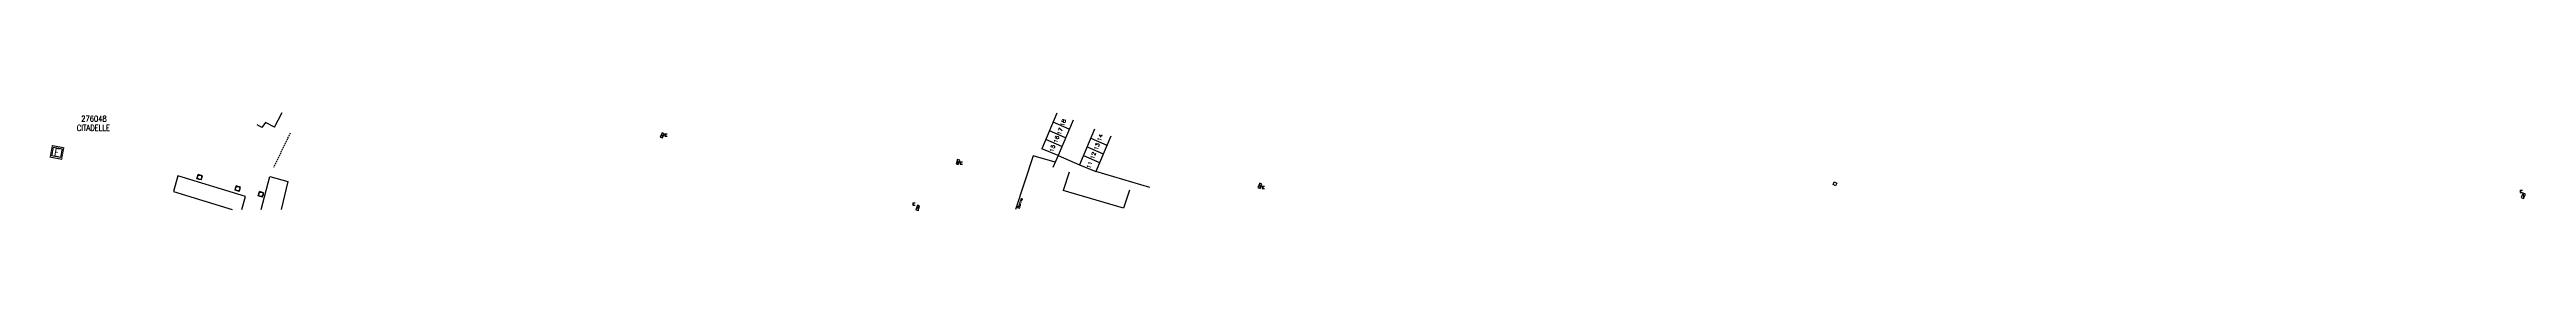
# Model space of a CAD drawing. Header units: millimetres. Extents: x 185009 to 186000, y 127000 to 127985.
# Drawn here: x 185143 to 185991, y 127000 to 127033 of the extents above; entities that cross this region are included whole.
import ezdxf
from ezdxf.enums import TextEntityAlignment as Align

# ---------------------------------------------------------------- set-up
doc = ezdxf.new("R2010")
doc.units = ezdxf.units.MM
doc.linetypes.add('DASHED', pattern=[0.75, 0.5, -0.25])
doc.layers.get('0').update_dxf_attribs({"linetype": 'CONTINUOUS'})
for name, color, linetype in [('M_200', 7, 'CONTINUOUS'), ('W0071', 7, 'CONTINUOUS'), ('W0100', 7, 'CONTINUOUS'), ('W0103', 7, 'CONTINUOUS'), ('W0112', 1, 'DASHED'), ('W0336', 7, 'CONTINUOUS'), ('W0420', 7, 'CONTINUOUS'), ('W0430', 7, 'CONTINUOUS'), ('W0991', 7, 'CONTINUOUS')]:
    doc.layers.add(name, color=color, linetype=linetype)
doc.styles.add('M_ROMANS', font='ROMANS.shx', dxfattribs={"width": 0.75})
doc.styles.add('ROMANS', font='ROMANS.SHX')
doc.styles.get("Standard").update_dxf_attribs({"font": 'romans.shx', "width": 0.85})

# ---------------------------------------------------------------- blocks, each defined once
blk = doc.blocks.new('*U20')
at = {"layer": 'M_200', "color": 0, "linetype": 'Continuous', "const_width": 0.35, "flags": 128}
blk.add_lwpolyline([(4.67, 3.19), (3.93, -0.74), (0, 0), (0.74, 3.93)], close=True, dxfattribs=at)
at = {"layer": 'M_200', "color": 0, "linetype": 'Continuous'}
blk.add_lwpolyline([(1.14, 3.35), (4.08, 2.8), (3.53, -0.15), (0.58, 0.4)], close=True, dxfattribs=at)
at = {"layer": 'M_200', "insert": (2.33, 1.6), "char_height": 2.5, "width": 4, "attachment_point": 5, "rotation": 349.38375}
blk.add_mtext('E', dxfattribs=at)
at = {"layer": 'M_200', "color": 0, "linetype": 'Continuous', "width": 0.85}
for tag, p in [('NUM', (2, 17.06)), ('NOM', (2, 10.65))]:
    blk.add_attdef(tag, text='', height=4, dxfattribs=at).set_placement(p, align=Align.MIDDLE)
at = {"layer": 'M_200', "color": 0, "linetype": 'Continuous', "style": 'M_ROMANS', "width": 0.75, "flags": 3}
for tag, p in [('DEF_COUP', (1.87, -5.49)), ('DEF_TYPE', (1.87, -7.99)), ('DEF_LEG', (1.87, -2.99))]:
    blk.add_attdef(tag, text='', height=1.2, dxfattribs=at).set_placement(p, align=Align.MIDDLE)
blk = doc.blocks.new('*U69')
at = {"flags": 128}
for points in [[(0.8, 0.8), (-0.8, 0.8)], [(-0.8, 0.8), (-0.8, 0)], [(0.8, 0.8), (-0.8, 0)], [(-0.8, 0), (0.8, 0)], [(-0.22, 1.18), (-0.52, 1.92)], [(-0.22, 1.18), (0.52, 1.48)], [(0.15, 1.33), (0, 1.7)], [(0.52, 1.48), (0.22, 2.22)], [(0.8, 0), (0.8, 0.8)]]:
    blk.add_lwpolyline(points, dxfattribs=at)
blk = doc.blocks.new('*U94')
at = {"flags": 128}
for points in [[(0.8, 0.8), (-0.8, 0.8)], [(-0.8, 0.8), (-0.8, 0)], [(0.8, 0.8), (-0.8, 0)], [(-0.8, 0), (0.8, 0)], [(1.11, 2.51), (0.34, 2.28)], [(0.34, 2.28), (0.58, 1.52)], [(0.72, 2.4), (0.84, 2.02)], [(0.8, 0), (0.8, 0.8)], [(1.11, 2.51), (1.34, 1.75)]]:
    blk.add_lwpolyline(points, dxfattribs=at)
blk = doc.blocks.new('*U96')
at = {"flags": 128}
for points in [[(0.8, 0.8), (-0.8, 0.8)], [(-0.8, 0.8), (-0.8, 0)], [(0.8, 0.8), (-0.8, 0)], [(-0.8, 0), (0.8, 0)], [(-0.25, 1.09), (-0.5, 1.85)], [(-0.25, 1.09), (0.51, 1.34)], [(0.13, 1.22), (0, 1.6)], [(0.51, 1.34), (0.25, 2.1)], [(0.8, 0), (0.8, 0.8)]]:
    blk.add_lwpolyline(points, dxfattribs=at)
blk = doc.blocks.new('T420')
for p, q in [((0.75, 0.75), (-0.75, 0.75)), ((-0.75, 0.75), (-0.75, -0.75)), ((0.75, 0.75), (0.75, -0.75)), ((0.75, -0.75), (-0.75, -0.75))]:
    blk.add_line(p, q)
blk.add_ellipse((0, 0), major_axis=(-0.53, 0.53), ratio=1, start_param=3.926991, end_param=10.210176)
blk = doc.blocks.new('*U115')
at = {"flags": 128}
for points in [[(0.8, 0.8), (-0.8, 0.8)], [(-0.8, 0.8), (-0.8, 0)], [(0.8, 0.8), (-0.8, 0)], [(-0.8, 0), (0.8, 0)], [(1.27, 2.25), (0.55, 1.9)], [(0.55, 1.9), (0.9, 1.18)], [(0.8, 0), (0.8, 0.8)], [(0.91, 2.07), (1.09, 1.71)], [(1.27, 2.25), (1.62, 1.53)]]:
    blk.add_lwpolyline(points, dxfattribs=at)
blk = doc.blocks.new('*U122')
at = {"flags": 128}
for points in [[(-0.86, 1.01), (-1.19, 1.74)], [(-0.86, 1.01), (-0.13, 1.33)], [(0.8, 0.8), (-0.8, 0.8)], [(-0.8, 0.8), (-0.8, 0)], [(0.8, 0.8), (-0.8, 0)], [(-0.8, 0), (0.8, 0)], [(-0.5, 1.17), (-0.66, 1.54)], [(-0.13, 1.33), (-0.46, 2.06)], [(0.8, 0), (0.8, 0.8)]]:
    blk.add_lwpolyline(points, dxfattribs=at)

msp = doc.modelspace()

# ---------------------------------------------------------------- linework, layer by layer
at = {"layer": 'W0071', "color": 252, "linetype": 'ByBlock', "lineweight": -3}
msp.add_line((185487.92, 127018.39), (185495.28, 127015.26), dxfattribs=at)
at = {"layer": 'W0100', "color": 252, "linetype": 'ByBlock', "lineweight": -3}
for p, q in [((185491.75, 127012.7), (185489.72, 127006.52)), ((185510.34, 127000.47), (185489.72, 127006.52)), ((185512.36, 127006.63), (185510.34, 127000.47))]:
    msp.add_line(p, q, dxfattribs=at)
at = {"layer": 'W0100', "color": 252, "flags": 128}
for points in [[(185219.67, 127028.12), (185222.32, 127033.05)], [(185219.67, 127028.12), (185216.55, 127029.72), (185215.39, 127027.96), (185213.74, 127028.84)], [(185208.46, 127000), (185209.75, 127004.46), (185186.6, 127011.48), (185185.16, 127006.14), (185205.22, 127000)], [(185215.14, 127000), (185218.05, 127011.27), (185224.28, 127009.53), (185221.99, 127000)]]:
    msp.add_lwpolyline(points, dxfattribs=at)
at = {"layer": 'W0103', "color": 252, "linetype": 'ByBlock', "lineweight": -3}
for p, q in [((185487.56, 127032.87), (185482.41, 127020.73)), ((185493.08, 127030.53), (185487.92, 127018.39)), ((185489.25, 127021.51), (185483.73, 127023.86)), ((185490.5, 127024.46), (185484.98, 127026.8)), ((185491.75, 127027.4), (185486.23, 127029.74)), ((185500.44, 127027.4), (185495.28, 127015.26)), ((185497.86, 127021.33), (185503.38, 127018.99)), ((185499.11, 127024.28), (185504.63, 127021.93)), ((185505.95, 127025.06), (185500.8, 127012.92)), ((185487.92, 127018.39), (185482.41, 127020.73)), ((185495.28, 127015.26), (185500.8, 127012.92)), ((185496.61, 127018.39), (185502.13, 127016.05))]:
    msp.add_line(p, q, dxfattribs=at)
at = {"layer": 'W0112', "color": 252, "flags": 128}
msp.add_lwpolyline([(185225.06, 127026.08), (185219.36, 127014.29)], dxfattribs=at)
at = {"layer": 'W0336', "color": 252, "linetype": 'ByBlock', "lineweight": -3}
for p, q in [((185479.4, 127018.34), (185473.39, 127000)), ((185486.98, 127016.15), (185479.4, 127018.34)), ((185487.92, 127018.39), (185486.19, 127014.3)), ((185519.33, 127007.52), (185500.8, 127012.92))]:
    msp.add_line(p, q, dxfattribs=at)
at = {"layer": 'W0420', "color": 252, "flags": 128}
msp.add_lwpolyline([(185753.67, 127009.44), (185754.56, 127008.99), (185754.11, 127008.1), (185753.22, 127008.55), (185753.67, 127009.44)], dxfattribs=at)

# ---------------------------------------------------------------- block references
at = {"layer": 'M_200'}
ref = msp.add_blockref('*U20', (185142.88, 127017.87), dxfattribs=at)
ref.add_attrib('NUM', '276048', dxfattribs={"color": 0, "linetype": 'Continuous', "height": 2, "width": 0.85}).set_placement((185157.88, 127030.98), align=Align.MIDDLE)
ref.add_attrib('NOM', 'CITADELLE', dxfattribs={"color": 0, "linetype": 'Continuous', "height": 2, "width": 0.85}).set_placement((185157.69, 127027.83), align=Align.MIDDLE)
at = {"layer": 'W0420', "color": 252, "rotation": 253.1285490355984}
for p in [(185194.08, 127011), (185207.1, 127007.09), (185215.04, 127005.16)]:
    msp.add_blockref('T420', p, dxfattribs=at)
at = {"layer": 'W0430'}
for name, p, rotation in [('*U122', (185352.08, 127025.46), 245.8942442129945), ('*U96', (185453.25, 127016.31), 251.6257231724277), ('*U69', (185556.65, 127008.23), 247.3955967177032), ('*U115', (185989.9, 127004.47), 64.11972633274426)]:
    msp.add_blockref(name, p, dxfattribs=dict(at, rotation=rotation))
at = {"layer": 'W0430', "color": 253, "rotation": 72.90489557813093}
msp.add_blockref('*U94', (185440.28, 127000.45), dxfattribs=at)

# ---------------------------------------------------------------- texts
at = {"layer": 'W0991', "color": 252}
for s, width, p, p2 in [('18', 1.122772, (185489.89, 127028.24), (185490.65, 127030.6)), ('15', 1.122772, (185486.19, 127019.48), (185486.95, 127021.84)), ('16', 1.122772, (185487.57, 127022.57), (185488.33, 127024.92)), ('17', 1.122772, (185488.78, 127025.3), (185489.54, 127027.66)), ('13', 1.122772, (185501.41, 127020.11), (185502.17, 127022.46)), ('14', 1.093226, (185502.53, 127023.16), (185503.29, 127025.51)), ('11', 1.340083, (185498.89, 127013.83), (185499.65, 127016.18)), ('12', 1.122772, (185500.15, 127017.08), (185500.9, 127019.43))]:
    msp.add_text(s, height=1.25, rotation=72.13119, dxfattribs=dict(at, width=width)).set_placement(p, p2, align=Align.FIT)
at = {"layer": 'W0991', "color": 252, "linetype": 'ByBlock', "lineweight": -3, "style": 'ROMANS', "width": 1.126437}
msp.add_text('Borne', height=0.799, rotation=72.13119, dxfattribs=at).set_placement((185474.66, 127000.16), (185475.81, 127003.71), align=Align.FIT)

doc.saveas('drawing.dxf')
